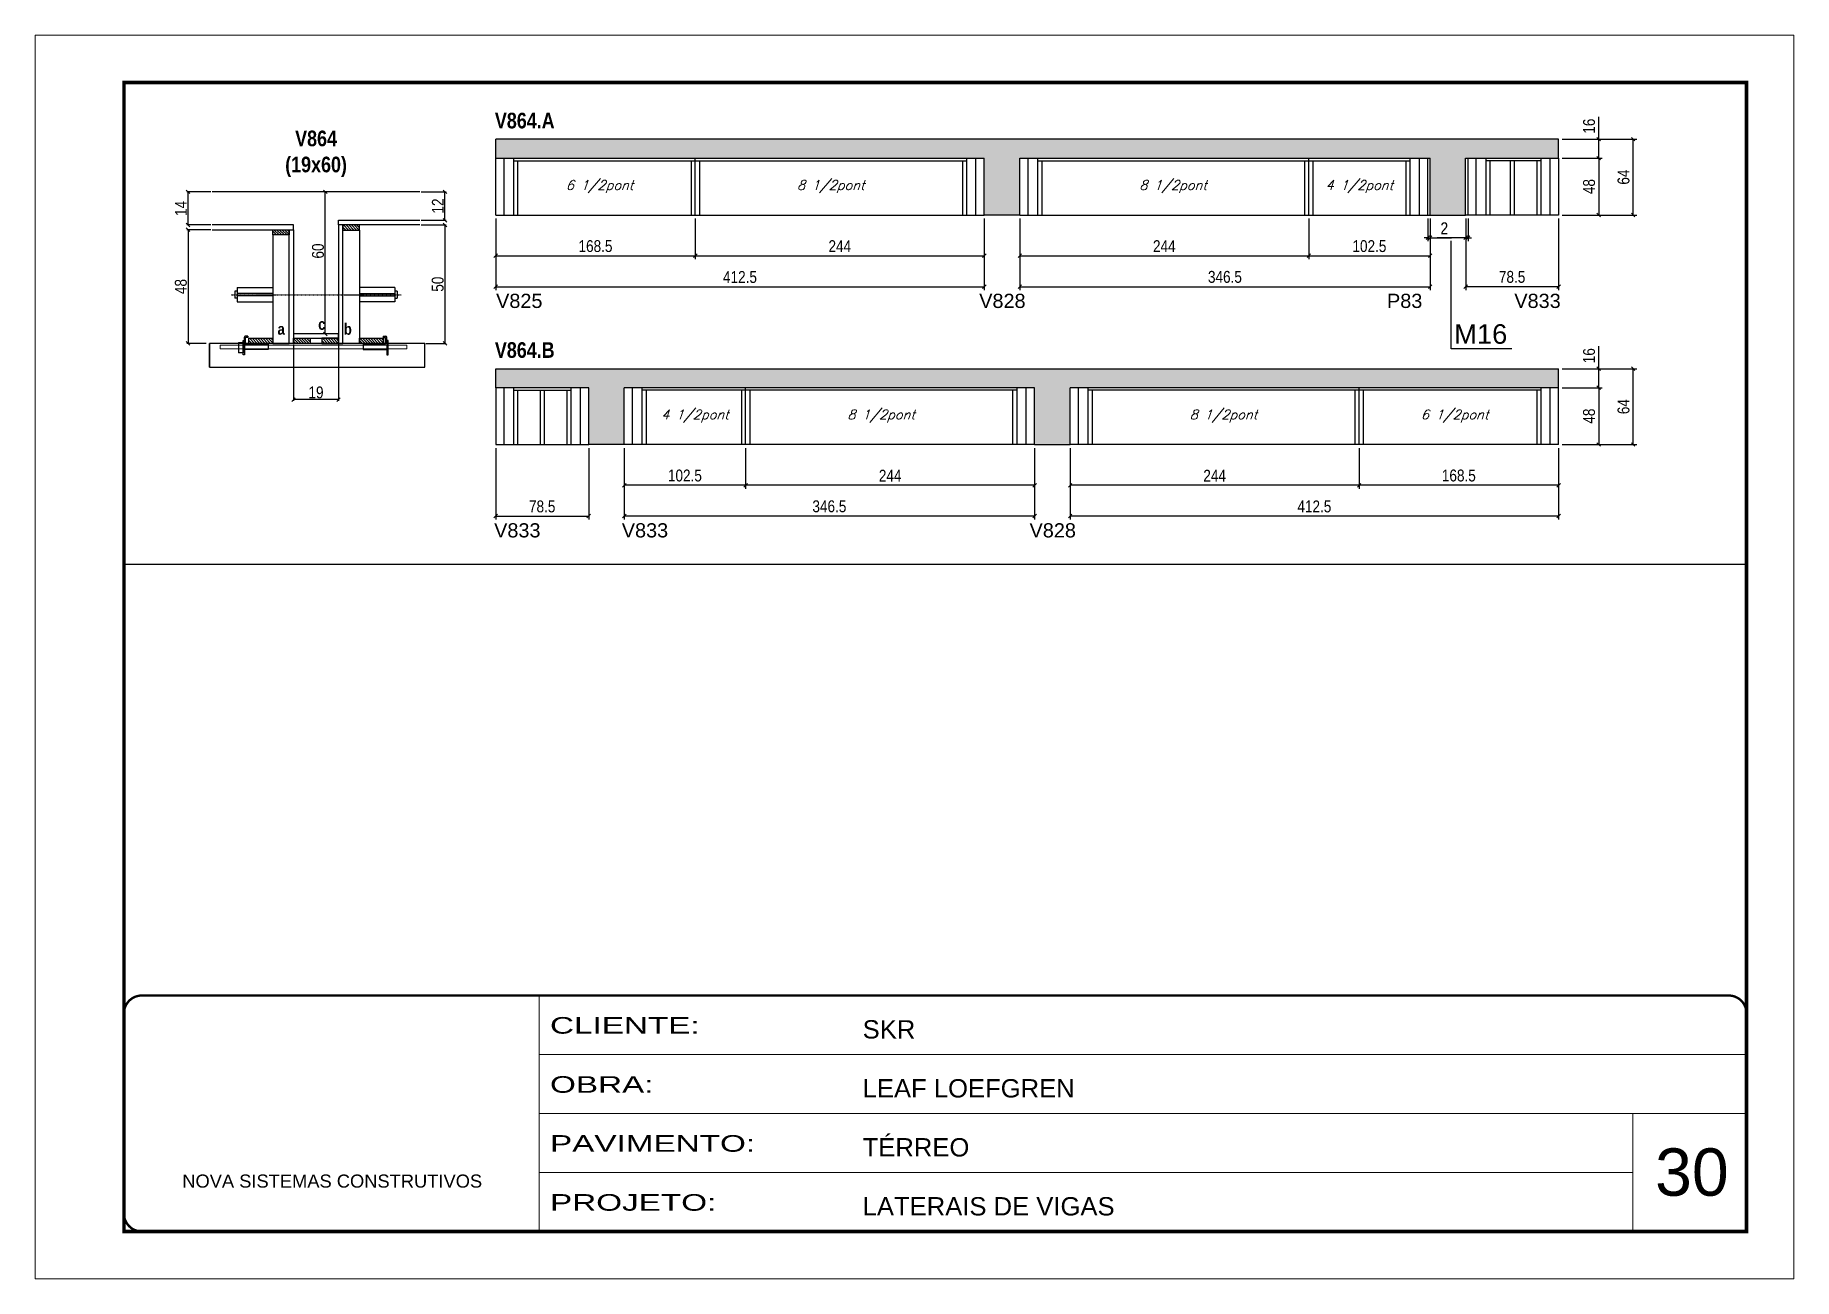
# Model space of a CAD drawing. Extents: x 3309 to 9590, y -2522 to 14608.
# Drawn here: x 4908 to 6393, y 5518 to 6568 of the extents above; entities that cross this region are included whole.
import ezdxf

# ---------------------------------------------------------------- set-up
doc = ezdxf.new("R2010")
doc.units = 0
for name, pattern in [('CONTINUO', [0]), ('DASHED', [0.75, 0.5, -0.25]), ('HIDDEN', [0.375, 0.25, -0.125])]:
    doc.linetypes.add(name, pattern=pattern)
for name, color, linetype in [('5', 5, 'Continuous'), ('barrote', 251, 'Continuous'), ('COTA', 241, 'Continuous'), ('detalhes', 4, 'Continuous'), ('NOMENCLATURA', 7, 'Continuous'), ('Painéis', 200, 'Continuous'), ('presilha', 1, 'Continuous'), ('SARR_2.2x10', 60, 'Continuous'), ('SARR_2.2x7', 40, 'Continuous'), ('SARR_3.5x7', 81, 'Continuous'), ('TENSOR', 3, 'Continuous'), ('texto', 7, 'Continuous')]:
    doc.layers.add(name, color=color, linetype=linetype)
for name, color, linetype, lineweight in [('CARIMBO', 255, 'Continuous', 9), ('CONCRETO', 251, 'Continuous', 25), ('Folhas', 255, 'Continuous', 9), ('SARRAFO DE PRESSAO', 251, 'DASHED', 9), ('SCO-___-LAJ', 2, 'Continuous', 0)]:
    doc.layers.add(name, color=color, linetype=linetype, lineweight=lineweight)
doc.styles.add('ARIAL', font='arial.ttf')
doc.styles.add('COTA TECNICA', font='techl___.ttf', dxfattribs={"height": 10})
doc.styles.add('COTA TECNICA 2X', font='techl___.ttf', dxfattribs={"height": 10})
doc.styles.add('Romans', font='romans.shx')
doc.styles.get("Standard").update_dxf_attribs({"font": 'arial.ttf'})
doc.styles.add('TECNICA', font='techb___.ttf', dxfattribs={"height": 10})
doc.styles.add('Tecnologia', font='')
doc.styles.get('Tecnologia').set_extended_font_data('Forgotten Futurist')
doc.dimstyles.new('PAINEL', dxfattribs={"dimtxt": 10, "dimasz": 3, "dimexe": 3, "dimexo": 3, "dimgap": 3, "dimtad": 1, "dimdec": 1, "dimzin": 12, "dimdsep": 46, "dimtxsty": 'COTA TECNICA', "dimblk1": 'OBLIQUE', "dimblk2": 'OBLIQUE', "dimsah": 1, "dimcen": 0.9, "dimclrd": 4, "dimclre": 4, "dimclrt": 240, "dimadec": 1, "dimazin": 3, "dimtfac": 1, "dimtdec": 1, "dimtmove": 0, "dimatfit": 3, "dimfxl": 1, "dimtolj": 1, "dimtzin": 12, "dimarcsym": 0})
doc.dimstyles.new('SECAO', dxfattribs={"dimscale": 0.333333, "dimtxt": 5, "dimasz": 9, "dimexe": 3, "dimexo": 3, "dimgap": 3, "dimtad": 1, "dimdec": 1, "dimlfac": 0.5, "dimzin": 12, "dimdsep": 46, "dimtxsty": 'COTA TECNICA 2X', "dimblk1": 'OBLIQUE', "dimblk2": 'OBLIQUE', "dimsah": 1, "dimcen": 0.9, "dimclrd": 4, "dimclre": 4, "dimclrt": 240, "dimadec": 1, "dimazin": 3, "dimtfac": 1, "dimtdec": 1, "dimtmove": 0, "dimatfit": 3, "dimfxl": 1, "dimtolj": 1, "dimtzin": 12, "dimarcsym": 0})
pattern_1 = [(135, (38361.551, -117204.601), (-1.122532015, -1.122532015), [])]

msp = doc.modelspace()

# ---------------------------------------------------------------- texts
at = {"layer": '5', "linetype": 'Continuous'}
for s, rotation, p in [('V825', 359.99996, (5297.08, 6337.51)), ('V828', 359.99996, (5705.02, 6337.51)), ('P83', 359.99996, (6049.36, 6337.51)), ('V833', 359.99996, (6156.88, 6337.51)), ('V833', 0.00004, (5295.42, 6143.78)), ('V833', 0.00004, (5403.21, 6143.78)), ('V828', 0.00004, (5747.52, 6143.78))]:
    msp.add_text(s, height=12, rotation=rotation, dxfattribs=at).set_placement(p)
at = {"layer": 'CARIMBO', "style": 'ARIAL'}
msp.add_text('30', height=40, dxfattribs=at).set_placement((6275.73, 5587.98))
at = {"layer": 'detalhes', "style": 'TECNICA'}
for s, p in [('c', (5146.83, 6319.04)), ('a', (5112.54, 6314.93)), ('b', (5168.51, 6314.92))]:
    msp.add_text(s, height=9.6, dxfattribs=at).set_placement(p)
at = {"layer": 'NOMENCLATURA', "style": 'TECNICA'}
for s, p in [('V864.A', (5296.05, 6489.14)), ('V864.B', (5296.05, 6295.41))]:
    msp.add_text(s, height=13.2, dxfattribs=at).set_placement(p)
at = {"layer": 'NOMENCLATURA', "linetype": 'Continuous'}
msp.add_text('M16', height=16.5, dxfattribs=at).set_placement((6106.08, 6307.28))
at = {"layer": 'NOMENCLATURA', "insert": (5145.05, 6487.26), "char_height": 13.2, "attachment_point": 2, "style": 'TECNICA'}
msp.add_mtext_dynamic_manual_height_columns('V864\\P(19x60)', width=300.2766, gutter_width=1, heights=[0], dxfattribs=at)
at = {"layer": 'texto', "color": 2, "char_height": 8, "attachment_point": 5, "style": 'Romans'}
for s, insert in [('{\\Q19;\\C256;6 1/2pont}', (5384.51, 6439.96)), ('{\\Q19;\\C256;8 1/2pont}', (5579.76, 6439.96)), ('{\\Q19;\\C256;8 1/2pont}', (5868.76, 6439.96)), ('{\\Q19;\\C256;4 1/2pont}', (6026.01, 6439.96)), ('{\\Q19;\\C256;4 1/2pont}', (5465.01, 6246.22)), ('{\\Q19;\\C256;8 1/2pont}', (5622.26, 6246.22)), ('{\\Q19;\\C256;8 1/2pont}', (5911.26, 6246.22)), ('{\\Q19;\\C256;6 1/2pont}', (6106.51, 6246.22))]:
    msp.add_mtext(s, dxfattribs=dict(at, insert=insert))

# ---------------------------------------------------------------- blocks, each defined once
blk = doc.blocks.new('9999999999')
at = {"color": 30, "linetype": 'CONTINUO'}
for p, q in [((98564.6, 34230.2), (98564.6, 34429.4)), ((98564.6, 34379.6), (99584, 34379.6)), ((98564.6, 34329.8), (99488, 34329.8)), ((99584, 34329.8), (99488, 34329.8)), ((99488, 34329.8), (99488, 34230.2)), ((98564.6, 34280), (99488, 34280))]:
    blk.add_line(p, q, dxfattribs=at)
at = {"color": 30, "linetype": 'CONTINUO', "const_width": 2}
blk.add_lwpolyline([(99584, 34230.2), (99584, 34414.4, 0.414214), (99569, 34429.4), (98229, 34429.4, 0.414214), (98214, 34414.4), (98214, 34245.2, 0.414214), (98229, 34230.2), (99584, 34230.2)], format="xyb", dxfattribs=at)
at = {"layer": 'Folhas'}
blk.add_lwpolyline([(98139, 34190.2), (99624, 34190.2), (99624, 35240.2), (98139, 35240.2)], close=True, dxfattribs=at)
at = {"layer": 'Folhas', "color": 30, "const_width": 3}
blk.add_lwpolyline([(98214, 34230.2), (99584, 34230.2), (99584, 35200.2), (98214, 35200.2)], close=True, dxfattribs=at)
at = {"color": 7, "linetype": 'Continuous', "ltscale": 5, "style": 'ARIAL'}
for s, height, p in [('SKR', 15.48, (98837.7, 34393.1)), ('LEAF LOEFGREN', 15.483, (98837.7, 34343.3)), ('TÉRREO', 15.48, (98837.7, 34293.5)), ('NOVA SISTEMAS CONSTRUTIVOS', 11.059, (98263.2, 34267.2)), ('LATERAIS DE VIGAS', 15.483, (98837.7, 34243.7))]:
    blk.add_text(s, height=height, dxfattribs=at).set_placement(p)
at = {"layer": 'Folhas', "color": 7, "style": 'Tecnologia', "width": 1.5}
for s, p in [('CLIENTE:', (98573.7, 34397.2)), ('OBRA:', (98573.7, 34347.3)), ('PAVIMENTO:', (98573.7, 34297.5)), ('PROJETO:', (98573.7, 34247.7))]:
    blk.add_text(s, height=14, dxfattribs=at).set_placement(p)
blk = doc.blocks.new('_Oblique')
at = {"color": 0, "linetype": 'ByBlock', "lineweight": -2}
blk.add_line((-0.5, -0.5), (0.5, 0.5), dxfattribs=at)
blk = doc.blocks.new('*D2460')
at = {"layer": 'COTA', "color": 4, "lineweight": -2, "transparency": 16777216}
for p, q in [((5126, 6306.6), (5126, 6259.1)), ((5164, 6306.6), (5164, 6259.1)), ((5164, 6260.1), (5126, 6260.1))]:
    blk.add_line(p, q, dxfattribs=at)
at = {"layer": 'Defpoints', "color": 0, "transparency": 16777216}
for p in [(5126, 6307.6), (5164, 6307.6), (5126, 6260.1)]:
    blk.add_point(p, dxfattribs=at)
at = {"layer": 'COTA', "color": 4, "lineweight": -2, "transparency": 16777216, "xscale": 3, "yscale": 3, "zscale": 3, "rotation": 180}
blk.add_blockref('_Oblique', (5126, 6260.1), dxfattribs=at)
at = {"layer": 'COTA', "color": 4, "lineweight": -2, "transparency": 16777216, "xscale": 3, "yscale": 3, "zscale": 3}
blk.add_blockref('_Oblique', (5164, 6260.1), dxfattribs=at)
at = {"layer": 'COTA', "color": 240, "transparency": 16777216, "insert": (5145, 6266.2), "char_height": 10, "attachment_point": 5, "style": 'COTA TECNICA 2X'}
blk.add_mtext('\\A1;19', dxfattribs=at)
blk = doc.blocks.new('PRESILHA METÁLICA 1')
at = {"layer": 'presilha'}
for p, q in [((0, 13), (6, 13)), ((0, 13), (0, 0)), ((6, 0), (0, 0)), ((6, 15.5), (7.5, 15.5)), ((6, -2.5), (6, 15.5)), ((6, 13), (6, 0)), ((7.5, 10.6), (7.5, 19.9)), ((7.5, 15.5), (7.5, -2.5)), ((37.5, 4.1), (7.5, 4.1)), ((12, 21), (8.6, 21)), ((9, 11.6), (9, 18.9)), ((12, 19.5), (9.6, 19.5)), ((37.5, 11), (9.6, 11)), ((12, 21), (12, 19.5)), ((37.5, 11), (37.5, 4.1)), ((7.5, -2.5), (6, -2.5))]:
    blk.add_line(p, q, dxfattribs=at)
for centre, radius, start, end in [((8.6, 19.9), 1.14, 90, 180), ((9.6, 18.9), 0.57, 90, 180), ((9.6, 11.6), 0.57, 180, 270)]:
    blk.add_arc(centre, radius, start, end, dxfattribs=at)
blk = doc.blocks.new('PRESILHA METÁLICA 2')
at = {"layer": 'presilha'}
for p, q in [((-5.2, 23.5), (-5.2, 22)), ((-5.2, 23.5), (-1.9, 23.5)), ((-0.8, 14.6), (-0.8, 22.4)), ((-30.8, 13.5), (-30.8, 6.6)), ((-30.8, 13.5), (-2.8, 13.5)), ((-30.8, 6.6), (-0.8, 6.6)), ((-5.2, 22), (-2.8, 22)), ((-2.2, 14.1), (-2.2, 21.4)), ((0.8, 18), (-0.8, 18)), ((-0.8, 18), (-0.8, 0)), ((-0.8, 0), (0.8, 0)), ((0.8, 0), (0.8, 18))]:
    blk.add_line(p, q, dxfattribs=at)
for centre, radius, start, end in [((-1.9, 22.4), 1.14, 0, 90), ((-2.8, 21.4), 0.57, 0, 90), ((-2.8, 14.1), 0.57, 270, 0)]:
    blk.add_arc(centre, radius, start, end, dxfattribs=at)
blk = doc.blocks.new('*D2461')
at = {"layer": 'COTA', "color": 4, "lineweight": -2, "transparency": 16777216}
for p, q in [((5056.3, 6403.6), (5036, 6403.6)), ((5037, 6403.6), (5037, 6307.6)), ((5052.2, 6307.6), (5036, 6307.6))]:
    blk.add_line(p, q, dxfattribs=at)
at = {"layer": 'Defpoints', "color": 0, "transparency": 16777216}
for p in [(5057.3, 6403.6), (5037, 6307.6), (5053.2, 6307.6)]:
    blk.add_point(p, dxfattribs=at)
at = {"layer": 'COTA', "color": 4, "lineweight": -2, "transparency": 16777216, "xscale": 3, "yscale": 3, "zscale": 3}
for p, rotation in [((5037, 6403.6), 90), ((5037, 6307.6), 270)]:
    blk.add_blockref('_Oblique', p, dxfattribs=dict(at, rotation=rotation))
at = {"layer": 'COTA', "color": 240, "transparency": 16777216, "insert": (5030.9, 6355.6), "char_height": 10, "attachment_point": 5, "rotation": 90, "style": 'COTA TECNICA 2X'}
blk.add_mtext('\\A1;48', dxfattribs=at)
blk = doc.blocks.new('*D2462')
at = {"layer": 'COTA', "color": 4, "lineweight": -2, "transparency": 16777216}
for p, q in [((5233.7, 6407.6), (5254.9, 6407.6)), ((5253.9, 6407.6), (5253.9, 6307.6)), ((5237.8, 6307.6), (5254.9, 6307.6))]:
    blk.add_line(p, q, dxfattribs=at)
at = {"layer": 'Defpoints', "color": 0, "transparency": 16777216}
for p in [(5232.7, 6407.6), (5236.8, 6307.6), (5253.9, 6307.6)]:
    blk.add_point(p, dxfattribs=at)
at = {"layer": 'COTA', "color": 4, "lineweight": -2, "transparency": 16777216, "xscale": 3, "yscale": 3, "zscale": 3}
for p, rotation in [((5253.9, 6407.6), 90), ((5253.9, 6307.6), 270)]:
    blk.add_blockref('_Oblique', p, dxfattribs=dict(at, rotation=rotation))
at = {"layer": 'COTA', "color": 240, "transparency": 16777216, "insert": (5247.8, 6357.6), "char_height": 10, "attachment_point": 5, "rotation": 90, "style": 'COTA TECNICA 2X'}
blk.add_mtext('\\A1;50', dxfattribs=at)
blk = doc.blocks.new('*D2463')
at = {"layer": 'COTA', "color": 4, "lineweight": -2, "transparency": 16777216}
for p, q in [((5163, 6435.6), (5151.8, 6435.6)), ((5152.8, 6315.6), (5152.8, 6435.6)), ((5163, 6315.6), (5151.8, 6315.6))]:
    blk.add_line(p, q, dxfattribs=at)
at = {"layer": 'Defpoints', "color": 0, "transparency": 16777216}
for p in [(5152.8, 6435.6), (5164, 6435.6), (5164, 6315.6)]:
    blk.add_point(p, dxfattribs=at)
at = {"layer": 'COTA', "color": 4, "lineweight": -2, "transparency": 16777216, "xscale": 3, "yscale": 3, "zscale": 3}
for p, rotation in [((5152.8, 6435.6), 90), ((5152.8, 6315.6), 270)]:
    blk.add_blockref('_Oblique', p, dxfattribs=dict(at, rotation=rotation))
at = {"layer": 'COTA', "color": 240, "transparency": 16777216, "insert": (5146.7, 6385.6), "char_height": 10, "attachment_point": 5, "rotation": 90, "style": 'COTA TECNICA 2X'}
blk.add_mtext('\\A1;60', dxfattribs=at)
blk = doc.blocks.new('*D2459')
at = {"layer": 'COTA', "color": 4, "lineweight": -2, "transparency": 16777216}
for p, q in [((5233.7, 6435.6), (5254.9, 6435.6)), ((5253.9, 6411.6), (5253.9, 6435.6)), ((5233.7, 6411.6), (5254.9, 6411.6))]:
    blk.add_line(p, q, dxfattribs=at)
at = {"layer": 'Defpoints', "color": 0, "transparency": 16777216}
for p in [(5232.7, 6435.6), (5253.9, 6435.6), (5232.7, 6411.6)]:
    blk.add_point(p, dxfattribs=at)
at = {"layer": 'COTA', "color": 4, "lineweight": -2, "transparency": 16777216, "xscale": 3, "yscale": 3, "zscale": 3}
for p, rotation in [((5253.9, 6435.6), 90), ((5253.9, 6411.6), 270)]:
    blk.add_blockref('_Oblique', p, dxfattribs=dict(at, rotation=rotation))
at = {"layer": 'COTA', "color": 240, "transparency": 16777216, "insert": (5247.9, 6423.6), "char_height": 10, "attachment_point": 5, "rotation": 90, "style": 'COTA TECNICA 2X'}
blk.add_mtext('\\A1;12', dxfattribs=at)
blk = doc.blocks.new('*D2464')
at = {"layer": 'COTA', "color": 4, "lineweight": -2, "transparency": 16777216}
for p, q in [((5056.3, 6435.6), (5036, 6435.6)), ((5037, 6407.6), (5037, 6435.6)), ((5056.3, 6407.6), (5036, 6407.6))]:
    blk.add_line(p, q, dxfattribs=at)
at = {"layer": 'Defpoints', "color": 0, "transparency": 16777216}
for p in [(5037, 6435.6), (5057.3, 6435.6), (5057.3, 6407.6)]:
    blk.add_point(p, dxfattribs=at)
at = {"layer": 'COTA', "color": 4, "lineweight": -2, "transparency": 16777216, "xscale": 3, "yscale": 3, "zscale": 3}
for p, rotation in [((5037, 6435.6), 90), ((5037, 6407.6), 270)]:
    blk.add_blockref('_Oblique', p, dxfattribs=dict(at, rotation=rotation))
at = {"layer": 'COTA', "color": 240, "transparency": 16777216, "insert": (5030.9, 6421.6), "char_height": 10, "attachment_point": 5, "rotation": 90, "style": 'COTA TECNICA 2X'}
blk.add_mtext('\\A1;14', dxfattribs=at)
blk = doc.blocks.new('*D2465')
at = {"layer": 'COTA', "color": 4, "linetype": 'ByBlock', "lineweight": -2, "transparency": 16777216}
for p, q in [((5739.3, 6413), (5739.3, 6378.6)), ((5983.3, 6413), (5983.3, 6378.6)), ((5739.3, 6381.6), (5983.3, 6381.6))]:
    blk.add_line(p, q, dxfattribs=at)
at = {"layer": 'Defpoints', "color": 0, "linetype": 'ByBlock', "transparency": 16777216}
for p in [(5739.3, 6416), (5983.3, 6416), (5983.3, 6381.6)]:
    blk.add_point(p, dxfattribs=at)
at = {"layer": 'COTA', "color": 4, "linetype": 'ByBlock', "lineweight": -2, "transparency": 16777216, "xscale": 3, "yscale": 3, "zscale": 3, "rotation": 180}
blk.add_blockref('_Oblique', (5739.3, 6381.6), dxfattribs=at)
at = {"layer": 'COTA', "color": 4, "linetype": 'ByBlock', "lineweight": -2, "transparency": 16777216, "xscale": 3, "yscale": 3, "zscale": 3}
blk.add_blockref('_Oblique', (5983.3, 6381.6), dxfattribs=at)
at = {"layer": 'COTA', "color": 240, "linetype": 'ByBlock', "transparency": 16777216, "insert": (5861.3, 6389.7), "char_height": 10, "attachment_point": 5, "style": 'COTA TECNICA'}
blk.add_mtext('\\A1;244', dxfattribs=at)
blk = doc.blocks.new('*D2466')
at = {"layer": 'COTA', "color": 4, "linetype": 'ByBlock', "lineweight": -2, "transparency": 16777216}
for p, q in [((5983.3, 6413), (5983.3, 6378.6)), ((6085.8, 6413), (6085.8, 6378.6)), ((5983.3, 6381.6), (6085.8, 6381.6))]:
    blk.add_line(p, q, dxfattribs=at)
at = {"layer": 'Defpoints', "color": 0, "linetype": 'ByBlock', "transparency": 16777216}
for p in [(5983.3, 6416), (6085.8, 6416), (6085.8, 6381.6)]:
    blk.add_point(p, dxfattribs=at)
at = {"layer": 'COTA', "color": 4, "linetype": 'ByBlock', "lineweight": -2, "transparency": 16777216, "xscale": 3, "yscale": 3, "zscale": 3, "rotation": 180}
blk.add_blockref('_Oblique', (5983.3, 6381.6), dxfattribs=at)
at = {"layer": 'COTA', "color": 4, "linetype": 'ByBlock', "lineweight": -2, "transparency": 16777216, "xscale": 3, "yscale": 3, "zscale": 3}
blk.add_blockref('_Oblique', (6085.8, 6381.6), dxfattribs=at)
at = {"layer": 'COTA', "color": 240, "linetype": 'ByBlock', "transparency": 16777216, "insert": (6034.5, 6389.7), "char_height": 10, "attachment_point": 5, "style": 'COTA TECNICA'}
blk.add_mtext('\\A1;102.5', dxfattribs=at)
blk = doc.blocks.new('*D2469')
at = {"layer": 'COTA', "color": 4, "linetype": 'ByBlock', "lineweight": -2, "transparency": 16777216}
for p, q in [((5739.3, 6413), (5739.3, 6352.5)), ((6085.8, 6413), (6085.8, 6352.5)), ((5739.3, 6355.5), (6085.8, 6355.5))]:
    blk.add_line(p, q, dxfattribs=at)
at = {"layer": 'Defpoints', "color": 0, "linetype": 'ByBlock', "transparency": 16777216}
for p in [(5739.3, 6416), (6085.8, 6416), (6085.8, 6355.5)]:
    blk.add_point(p, dxfattribs=at)
at = {"layer": 'COTA', "color": 4, "linetype": 'ByBlock', "lineweight": -2, "transparency": 16777216, "xscale": 3, "yscale": 3, "zscale": 3, "rotation": 180}
blk.add_blockref('_Oblique', (5739.3, 6355.5), dxfattribs=at)
at = {"layer": 'COTA', "color": 4, "linetype": 'ByBlock', "lineweight": -2, "transparency": 16777216, "xscale": 3, "yscale": 3, "zscale": 3}
blk.add_blockref('_Oblique', (6085.8, 6355.5), dxfattribs=at)
at = {"layer": 'COTA', "color": 240, "linetype": 'ByBlock', "transparency": 16777216, "insert": (5912.5, 6363.7), "char_height": 10, "attachment_point": 5, "style": 'COTA TECNICA'}
blk.add_mtext('\\A1;346.5', dxfattribs=at)
blk = doc.blocks.new('*D2467')
at = {"layer": 'COTA', "color": 4, "linetype": 'ByBlock', "lineweight": -2, "transparency": 16777216}
for p, q in [((5296.8, 6413), (5296.8, 6378.6)), ((5465.3, 6413), (5465.3, 6378.6)), ((5296.8, 6381.6), (5465.3, 6381.6))]:
    blk.add_line(p, q, dxfattribs=at)
at = {"layer": 'Defpoints', "color": 0, "linetype": 'ByBlock', "transparency": 16777216}
for p in [(5296.8, 6416), (5465.3, 6416), (5465.3, 6381.6)]:
    blk.add_point(p, dxfattribs=at)
at = {"layer": 'COTA', "color": 4, "linetype": 'ByBlock', "lineweight": -2, "transparency": 16777216, "xscale": 3, "yscale": 3, "zscale": 3, "rotation": 180}
blk.add_blockref('_Oblique', (5296.8, 6381.6), dxfattribs=at)
at = {"layer": 'COTA', "color": 4, "linetype": 'ByBlock', "lineweight": -2, "transparency": 16777216, "xscale": 3, "yscale": 3, "zscale": 3}
blk.add_blockref('_Oblique', (5465.3, 6381.6), dxfattribs=at)
at = {"layer": 'COTA', "color": 240, "linetype": 'ByBlock', "transparency": 16777216, "insert": (5381, 6389.7), "char_height": 10, "attachment_point": 5, "style": 'COTA TECNICA'}
blk.add_mtext('\\A1;168.5', dxfattribs=at)
blk = doc.blocks.new('*D2468')
at = {"layer": 'COTA', "color": 4, "linetype": 'ByBlock', "lineweight": -2, "transparency": 16777216}
for p, q in [((5465.3, 6413), (5465.3, 6378.6)), ((5709.3, 6413), (5709.3, 6378.6)), ((5465.3, 6381.6), (5709.3, 6381.6))]:
    blk.add_line(p, q, dxfattribs=at)
at = {"layer": 'Defpoints', "color": 0, "linetype": 'ByBlock', "transparency": 16777216}
for p in [(5465.3, 6416), (5709.3, 6416), (5709.3, 6381.6)]:
    blk.add_point(p, dxfattribs=at)
at = {"layer": 'COTA', "color": 4, "linetype": 'ByBlock', "lineweight": -2, "transparency": 16777216, "xscale": 3, "yscale": 3, "zscale": 3, "rotation": 180}
blk.add_blockref('_Oblique', (5465.3, 6381.6), dxfattribs=at)
at = {"layer": 'COTA', "color": 4, "linetype": 'ByBlock', "lineweight": -2, "transparency": 16777216, "xscale": 3, "yscale": 3, "zscale": 3}
blk.add_blockref('_Oblique', (5709.3, 6381.6), dxfattribs=at)
at = {"layer": 'COTA', "color": 240, "linetype": 'ByBlock', "transparency": 16777216, "insert": (5587.3, 6389.7), "char_height": 10, "attachment_point": 5, "style": 'COTA TECNICA'}
blk.add_mtext('\\A1;244', dxfattribs=at)
blk = doc.blocks.new('*D2470')
at = {"layer": 'COTA', "color": 4, "linetype": 'ByBlock', "lineweight": -2, "transparency": 16777216}
for p, q in [((5296.8, 6413), (5296.8, 6352.5)), ((5709.3, 6413), (5709.3, 6352.5)), ((5296.8, 6355.5), (5709.3, 6355.5))]:
    blk.add_line(p, q, dxfattribs=at)
at = {"layer": 'Defpoints', "color": 0, "linetype": 'ByBlock', "transparency": 16777216}
for p in [(5296.8, 6416), (5709.3, 6416), (5709.3, 6355.5)]:
    blk.add_point(p, dxfattribs=at)
at = {"layer": 'COTA', "color": 4, "linetype": 'ByBlock', "lineweight": -2, "transparency": 16777216, "xscale": 3, "yscale": 3, "zscale": 3, "rotation": 180}
blk.add_blockref('_Oblique', (5296.8, 6355.5), dxfattribs=at)
at = {"layer": 'COTA', "color": 4, "linetype": 'ByBlock', "lineweight": -2, "transparency": 16777216, "xscale": 3, "yscale": 3, "zscale": 3}
blk.add_blockref('_Oblique', (5709.3, 6355.5), dxfattribs=at)
at = {"layer": 'COTA', "color": 240, "linetype": 'ByBlock', "transparency": 16777216, "insert": (5503, 6363.6), "char_height": 10, "attachment_point": 5, "style": 'COTA TECNICA'}
blk.add_mtext('\\A1;412.5', dxfattribs=at)
blk = doc.blocks.new('*D2471')
at = {"layer": 'COTA', "color": 4, "lineweight": -2, "transparency": 16777216}
for p, q in [((6115.8, 6413), (6115.8, 6352.5)), ((6194.3, 6413), (6194.3, 6352.5)), ((6194.3, 6355.5), (6115.8, 6355.5))]:
    blk.add_line(p, q, dxfattribs=at)
at = {"layer": 'Defpoints', "color": 0, "transparency": 16777216}
for p in [(6115.8, 6416), (6194.3, 6416), (6115.8, 6355.5)]:
    blk.add_point(p, dxfattribs=at)
at = {"layer": 'COTA', "color": 4, "lineweight": -2, "transparency": 16777216, "xscale": 3, "yscale": 3, "zscale": 3, "rotation": 180}
blk.add_blockref('_Oblique', (6115.8, 6355.5), dxfattribs=at)
at = {"layer": 'COTA', "color": 4, "lineweight": -2, "transparency": 16777216, "xscale": 3, "yscale": 3, "zscale": 3}
blk.add_blockref('_Oblique', (6194.3, 6355.5), dxfattribs=at)
at = {"layer": 'COTA', "color": 240, "transparency": 16777216, "insert": (6155, 6363.7), "char_height": 10, "attachment_point": 5, "style": 'COTA TECNICA'}
blk.add_mtext('\\A1;78.5', dxfattribs=at)
blk = doc.blocks.new('*D2472')
at = {"layer": 'COTA', "color": 4, "lineweight": -2, "transparency": 16777216}
for p, q in [((6197.3, 6464), (6231.1, 6464)), ((6228.1, 6464), (6228.1, 6416)), ((6197.3, 6416), (6231.1, 6416))]:
    blk.add_line(p, q, dxfattribs=at)
at = {"layer": 'Defpoints', "color": 0, "transparency": 16777216}
for p in [(6194.3, 6464), (6194.3, 6416), (6228.1, 6416)]:
    blk.add_point(p, dxfattribs=at)
at = {"layer": 'COTA', "color": 4, "lineweight": -2, "transparency": 16777216, "xscale": 3, "yscale": 3, "zscale": 3}
for p, rotation in [((6228.1, 6464), 90), ((6228.1, 6416), 270)]:
    blk.add_blockref('_Oblique', p, dxfattribs=dict(at, rotation=rotation))
at = {"layer": 'COTA', "color": 240, "transparency": 16777216, "insert": (6220, 6440), "char_height": 10, "attachment_point": 5, "rotation": 90, "style": 'COTA TECNICA'}
blk.add_mtext('\\A1;48', dxfattribs=at)
blk = doc.blocks.new('*D2473')
at = {"layer": 'COTA', "color": 4, "lineweight": -2, "transparency": 16777216}
for p, q in [((6228.1, 6480), (6228.1, 6499)), ((6197.3, 6480), (6231.1, 6480)), ((6228.1, 6464), (6228.1, 6480)), ((6197.3, 6464), (6231.1, 6464))]:
    blk.add_line(p, q, dxfattribs=at)
at = {"layer": 'Defpoints', "color": 0, "transparency": 16777216}
for p in [(6194.3, 6480), (6228.1, 6480), (6194.3, 6464)]:
    blk.add_point(p, dxfattribs=at)
at = {"layer": 'COTA', "color": 4, "lineweight": -2, "transparency": 16777216, "xscale": 3, "yscale": 3, "zscale": 3}
for p, rotation in [((6228.1, 6480), 90), ((6228.1, 6464), 270)]:
    blk.add_blockref('_Oblique', p, dxfattribs=dict(at, rotation=rotation))
at = {"layer": 'COTA', "color": 240, "transparency": 16777216, "insert": (6220, 6491), "char_height": 10, "attachment_point": 5, "rotation": 90, "style": 'COTA TECNICA'}
blk.add_mtext('\\A1;16', dxfattribs=at)
blk = doc.blocks.new('*D2474')
at = {"layer": 'COTA', "color": 4, "lineweight": -2, "transparency": 16777216}
for p, q in [((6197.3, 6480), (6260.2, 6480)), ((6257.2, 6416), (6257.2, 6480)), ((6197.3, 6416), (6260.2, 6416))]:
    blk.add_line(p, q, dxfattribs=at)
at = {"layer": 'Defpoints', "color": 0, "transparency": 16777216}
for p in [(6194.3, 6480), (6257.2, 6480), (6194.3, 6416)]:
    blk.add_point(p, dxfattribs=at)
at = {"layer": 'COTA', "color": 4, "lineweight": -2, "transparency": 16777216, "xscale": 3, "yscale": 3, "zscale": 3}
for p, rotation in [((6257.2, 6480), 90), ((6257.2, 6416), 270)]:
    blk.add_blockref('_Oblique', p, dxfattribs=dict(at, rotation=rotation))
at = {"layer": 'COTA', "color": 240, "transparency": 16777216, "insert": (6249.1, 6448), "char_height": 10, "attachment_point": 5, "rotation": 90, "style": 'COTA TECNICA'}
blk.add_mtext('\\A1;64', dxfattribs=at)
blk = doc.blocks.new('*D2475')
at = {"layer": 'COTA', "color": 4, "lineweight": -2, "transparency": 16777216}
for p, q in [((6083.8, 6413), (6083.8, 6393.8)), ((6085.8, 6413), (6085.8, 6393.8)), ((6083.8, 6396.8), (6080.8, 6396.8)), ((6083.8, 6396.8), (6085.8, 6396.8)), ((6085.8, 6396.8), (6103.9, 6396.8))]:
    blk.add_line(p, q, dxfattribs=at)
at = {"layer": 'Defpoints', "color": 0, "transparency": 16777216}
for p in [(6083.8, 6416), (6085.8, 6416), (6085.8, 6396.8)]:
    blk.add_point(p, dxfattribs=at)
at = {"layer": 'COTA', "color": 4, "lineweight": -2, "transparency": 16777216, "xscale": 3, "yscale": 3, "zscale": 3}
blk.add_blockref('_Oblique', (6083.8, 6396.8), dxfattribs=at)
at = {"layer": 'COTA', "color": 4, "lineweight": -2, "transparency": 16777216, "xscale": 3, "yscale": 3, "zscale": 3, "rotation": 180}
blk.add_blockref('_Oblique', (6085.8, 6396.8), dxfattribs=at)
at = {"layer": 'COTA', "color": 240, "transparency": 16777216, "insert": (6097.8, 6404.8), "char_height": 10, "attachment_point": 5, "style": 'COTA TECNICA'}
blk.add_mtext('\\A1;2', dxfattribs=at)
blk = doc.blocks.new('*D2476')
at = {"layer": 'COTA', "color": 4, "lineweight": -2, "transparency": 16777216}
for p, q in [((6115.8, 6413), (6115.8, 6393.8)), ((6117.8, 6413), (6117.8, 6393.8)), ((6115.8, 6396.8), (6091.6, 6396.8)), ((6117.8, 6396.8), (6115.8, 6396.8)), ((6117.8, 6396.8), (6120.8, 6396.8))]:
    blk.add_line(p, q, dxfattribs=at)
at = {"layer": 'Defpoints', "color": 0, "transparency": 16777216}
for p in [(6115.8, 6416), (6117.8, 6416), (6115.8, 6396.8)]:
    blk.add_point(p, dxfattribs=at)
at = {"layer": 'COTA', "color": 4, "lineweight": -2, "transparency": 16777216, "xscale": 3, "yscale": 3, "zscale": 3}
blk.add_blockref('_Oblique', (6115.8, 6396.8), dxfattribs=at)
at = {"layer": 'COTA', "color": 4, "lineweight": -2, "transparency": 16777216, "xscale": 3, "yscale": 3, "zscale": 3, "rotation": 180}
blk.add_blockref('_Oblique', (6117.8, 6396.8), dxfattribs=at)
at = {"layer": 'COTA', "color": 240, "transparency": 16777216, "insert": (6097.7, 6404.8), "char_height": 10, "attachment_point": 5, "style": 'COTA TECNICA'}
blk.add_mtext('\\A1;2', dxfattribs=at)
blk = doc.blocks.new('*D2479')
at = {"layer": 'COTA', "color": 4, "linetype": 'ByBlock', "lineweight": -2, "transparency": 16777216}
for p, q in [((5507.8, 6219.2), (5507.8, 6184.8)), ((5751.8, 6219.2), (5751.8, 6184.8)), ((5751.8, 6187.8), (5507.8, 6187.8))]:
    blk.add_line(p, q, dxfattribs=at)
at = {"layer": 'Defpoints', "color": 0, "linetype": 'ByBlock', "transparency": 16777216}
for p in [(5507.8, 6222.2), (5751.8, 6222.2), (5507.8, 6187.8)]:
    blk.add_point(p, dxfattribs=at)
at = {"layer": 'COTA', "color": 4, "linetype": 'ByBlock', "lineweight": -2, "transparency": 16777216, "xscale": 3, "yscale": 3, "zscale": 3, "rotation": 180}
blk.add_blockref('_Oblique', (5507.8, 6187.8), dxfattribs=at)
at = {"layer": 'COTA', "color": 4, "linetype": 'ByBlock', "lineweight": -2, "transparency": 16777216, "xscale": 3, "yscale": 3, "zscale": 3}
blk.add_blockref('_Oblique', (5751.8, 6187.8), dxfattribs=at)
at = {"layer": 'COTA', "color": 240, "linetype": 'ByBlock', "transparency": 16777216, "insert": (5629.8, 6195.9), "char_height": 10, "attachment_point": 5, "style": 'COTA TECNICA'}
blk.add_mtext('\\A1;244', dxfattribs=at)
blk = doc.blocks.new('*D2480')
at = {"layer": 'COTA', "color": 4, "linetype": 'ByBlock', "lineweight": -2, "transparency": 16777216}
for p, q in [((5405.3, 6219.2), (5405.3, 6184.8)), ((5507.8, 6219.2), (5507.8, 6184.8)), ((5507.8, 6187.8), (5405.3, 6187.8))]:
    blk.add_line(p, q, dxfattribs=at)
at = {"layer": 'Defpoints', "color": 0, "linetype": 'ByBlock', "transparency": 16777216}
for p in [(5405.3, 6222.2), (5507.8, 6222.2), (5405.3, 6187.8)]:
    blk.add_point(p, dxfattribs=at)
at = {"layer": 'COTA', "color": 4, "linetype": 'ByBlock', "lineweight": -2, "transparency": 16777216, "xscale": 3, "yscale": 3, "zscale": 3, "rotation": 180}
blk.add_blockref('_Oblique', (5405.3, 6187.8), dxfattribs=at)
at = {"layer": 'COTA', "color": 4, "linetype": 'ByBlock', "lineweight": -2, "transparency": 16777216, "xscale": 3, "yscale": 3, "zscale": 3}
blk.add_blockref('_Oblique', (5507.8, 6187.8), dxfattribs=at)
at = {"layer": 'COTA', "color": 240, "linetype": 'ByBlock', "transparency": 16777216, "insert": (5456.5, 6196), "char_height": 10, "attachment_point": 5, "style": 'COTA TECNICA'}
blk.add_mtext('\\A1;102.5', dxfattribs=at)
blk = doc.blocks.new('*D2483')
at = {"layer": 'COTA', "color": 4, "linetype": 'ByBlock', "lineweight": -2, "transparency": 16777216}
for p, q in [((5405.3, 6219.2), (5405.3, 6158.8)), ((5751.8, 6219.2), (5751.8, 6158.8)), ((5751.8, 6161.8), (5405.3, 6161.8))]:
    blk.add_line(p, q, dxfattribs=at)
at = {"layer": 'Defpoints', "color": 0, "linetype": 'ByBlock', "transparency": 16777216}
for p in [(5405.3, 6222.2), (5751.8, 6222.2), (5405.3, 6161.8)]:
    blk.add_point(p, dxfattribs=at)
at = {"layer": 'COTA', "color": 4, "linetype": 'ByBlock', "lineweight": -2, "transparency": 16777216, "xscale": 3, "yscale": 3, "zscale": 3, "rotation": 180}
blk.add_blockref('_Oblique', (5405.3, 6161.8), dxfattribs=at)
at = {"layer": 'COTA', "color": 4, "linetype": 'ByBlock', "lineweight": -2, "transparency": 16777216, "xscale": 3, "yscale": 3, "zscale": 3}
blk.add_blockref('_Oblique', (5751.8, 6161.8), dxfattribs=at)
at = {"layer": 'COTA', "color": 240, "linetype": 'ByBlock', "transparency": 16777216, "insert": (5578.5, 6170), "char_height": 10, "attachment_point": 5, "style": 'COTA TECNICA'}
blk.add_mtext('\\A1;346.5', dxfattribs=at)
blk = doc.blocks.new('*D2477')
at = {"layer": 'COTA', "color": 4, "linetype": 'ByBlock', "lineweight": -2, "transparency": 16777216}
for p, q in [((6025.8, 6219.2), (6025.8, 6184.8)), ((6194.3, 6219.2), (6194.3, 6184.8)), ((6194.3, 6187.8), (6025.8, 6187.8))]:
    blk.add_line(p, q, dxfattribs=at)
at = {"layer": 'Defpoints', "color": 0, "linetype": 'ByBlock', "transparency": 16777216}
for p in [(6025.8, 6222.2), (6194.3, 6222.2), (6025.8, 6187.8)]:
    blk.add_point(p, dxfattribs=at)
at = {"layer": 'COTA', "color": 4, "linetype": 'ByBlock', "lineweight": -2, "transparency": 16777216, "xscale": 3, "yscale": 3, "zscale": 3, "rotation": 180}
blk.add_blockref('_Oblique', (6025.8, 6187.8), dxfattribs=at)
at = {"layer": 'COTA', "color": 4, "linetype": 'ByBlock', "lineweight": -2, "transparency": 16777216, "xscale": 3, "yscale": 3, "zscale": 3}
blk.add_blockref('_Oblique', (6194.3, 6187.8), dxfattribs=at)
at = {"layer": 'COTA', "color": 240, "linetype": 'ByBlock', "transparency": 16777216, "insert": (6110, 6196), "char_height": 10, "attachment_point": 5, "style": 'COTA TECNICA'}
blk.add_mtext('\\A1;168.5', dxfattribs=at)
blk = doc.blocks.new('*D2478')
at = {"layer": 'COTA', "color": 4, "linetype": 'ByBlock', "lineweight": -2, "transparency": 16777216}
for p, q in [((5781.8, 6219.2), (5781.8, 6184.8)), ((6025.8, 6219.2), (6025.8, 6184.8)), ((6025.8, 6187.8), (5781.8, 6187.8))]:
    blk.add_line(p, q, dxfattribs=at)
at = {"layer": 'Defpoints', "color": 0, "linetype": 'ByBlock', "transparency": 16777216}
for p in [(5781.8, 6222.2), (6025.8, 6222.2), (5781.8, 6187.8)]:
    blk.add_point(p, dxfattribs=at)
at = {"layer": 'COTA', "color": 4, "linetype": 'ByBlock', "lineweight": -2, "transparency": 16777216, "xscale": 3, "yscale": 3, "zscale": 3, "rotation": 180}
blk.add_blockref('_Oblique', (5781.8, 6187.8), dxfattribs=at)
at = {"layer": 'COTA', "color": 4, "linetype": 'ByBlock', "lineweight": -2, "transparency": 16777216, "xscale": 3, "yscale": 3, "zscale": 3}
blk.add_blockref('_Oblique', (6025.8, 6187.8), dxfattribs=at)
at = {"layer": 'COTA', "color": 240, "linetype": 'ByBlock', "transparency": 16777216, "insert": (5903.8, 6195.9), "char_height": 10, "attachment_point": 5, "style": 'COTA TECNICA'}
blk.add_mtext('\\A1;244', dxfattribs=at)
blk = doc.blocks.new('*D2482')
at = {"layer": 'COTA', "color": 4, "linetype": 'ByBlock', "lineweight": -2, "transparency": 16777216}
for p, q in [((5781.8, 6219.2), (5781.8, 6158.8)), ((6194.3, 6219.2), (6194.3, 6158.8)), ((6194.3, 6161.8), (5781.8, 6161.8))]:
    blk.add_line(p, q, dxfattribs=at)
at = {"layer": 'Defpoints', "color": 0, "linetype": 'ByBlock', "transparency": 16777216}
for p in [(5781.8, 6222.2), (6194.3, 6222.2), (5781.8, 6161.8)]:
    blk.add_point(p, dxfattribs=at)
at = {"layer": 'COTA', "color": 4, "linetype": 'ByBlock', "lineweight": -2, "transparency": 16777216, "xscale": 3, "yscale": 3, "zscale": 3, "rotation": 180}
blk.add_blockref('_Oblique', (5781.8, 6161.8), dxfattribs=at)
at = {"layer": 'COTA', "color": 4, "linetype": 'ByBlock', "lineweight": -2, "transparency": 16777216, "xscale": 3, "yscale": 3, "zscale": 3}
blk.add_blockref('_Oblique', (6194.3, 6161.8), dxfattribs=at)
at = {"layer": 'COTA', "color": 240, "linetype": 'ByBlock', "transparency": 16777216, "insert": (5988, 6169.9), "char_height": 10, "attachment_point": 5, "style": 'COTA TECNICA'}
blk.add_mtext('\\A1;412.5', dxfattribs=at)
blk = doc.blocks.new('*D2481')
at = {"layer": 'COTA', "color": 4, "lineweight": -2, "transparency": 16777216}
for p, q in [((5296.8, 6219.2), (5296.8, 6158.8)), ((5375.3, 6219.2), (5375.3, 6158.8)), ((5296.8, 6161.8), (5375.3, 6161.8))]:
    blk.add_line(p, q, dxfattribs=at)
at = {"layer": 'Defpoints', "color": 0, "transparency": 16777216}
for p in [(5296.8, 6222.2), (5375.3, 6222.2), (5375.3, 6161.8)]:
    blk.add_point(p, dxfattribs=at)
at = {"layer": 'COTA', "color": 4, "lineweight": -2, "transparency": 16777216, "xscale": 3, "yscale": 3, "zscale": 3, "rotation": 180}
blk.add_blockref('_Oblique', (5296.8, 6161.8), dxfattribs=at)
at = {"layer": 'COTA', "color": 4, "lineweight": -2, "transparency": 16777216, "xscale": 3, "yscale": 3, "zscale": 3}
blk.add_blockref('_Oblique', (5375.3, 6161.8), dxfattribs=at)
at = {"layer": 'COTA', "color": 240, "transparency": 16777216, "insert": (5336, 6169.9), "char_height": 10, "attachment_point": 5, "style": 'COTA TECNICA'}
blk.add_mtext('\\A1;78.5', dxfattribs=at)
blk = doc.blocks.new('*D2484')
at = {"layer": 'COTA', "color": 4, "lineweight": -2, "transparency": 16777216}
for p, q in [((6197.3, 6270.2), (6231.1, 6270.2)), ((6228.1, 6270.2), (6228.1, 6222.2)), ((6197.3, 6222.2), (6231.1, 6222.2))]:
    blk.add_line(p, q, dxfattribs=at)
at = {"layer": 'Defpoints', "color": 0, "transparency": 16777216}
for p in [(6194.3, 6270.2), (6194.3, 6222.2), (6228.1, 6222.2)]:
    blk.add_point(p, dxfattribs=at)
at = {"layer": 'COTA', "color": 4, "lineweight": -2, "transparency": 16777216, "xscale": 3, "yscale": 3, "zscale": 3}
for p, rotation in [((6228.1, 6270.2), 90), ((6228.1, 6222.2), 270)]:
    blk.add_blockref('_Oblique', p, dxfattribs=dict(at, rotation=rotation))
at = {"layer": 'COTA', "color": 240, "transparency": 16777216, "insert": (6220, 6246.2), "char_height": 10, "attachment_point": 5, "rotation": 90, "style": 'COTA TECNICA'}
blk.add_mtext('\\A1;48', dxfattribs=at)
blk = doc.blocks.new('*D2485')
at = {"layer": 'COTA', "color": 4, "lineweight": -2, "transparency": 16777216}
for p, q in [((6228.1, 6286.2), (6228.1, 6305.2)), ((6197.3, 6286.2), (6231.1, 6286.2)), ((6228.1, 6270.2), (6228.1, 6286.2)), ((6197.3, 6270.2), (6231.1, 6270.2))]:
    blk.add_line(p, q, dxfattribs=at)
at = {"layer": 'Defpoints', "color": 0, "transparency": 16777216}
for p in [(6194.3, 6286.2), (6228.1, 6286.2), (6194.3, 6270.2)]:
    blk.add_point(p, dxfattribs=at)
at = {"layer": 'COTA', "color": 4, "lineweight": -2, "transparency": 16777216, "xscale": 3, "yscale": 3, "zscale": 3}
for p, rotation in [((6228.1, 6286.2), 90), ((6228.1, 6270.2), 270)]:
    blk.add_blockref('_Oblique', p, dxfattribs=dict(at, rotation=rotation))
at = {"layer": 'COTA', "color": 240, "transparency": 16777216, "insert": (6220, 6297.2), "char_height": 10, "attachment_point": 5, "rotation": 90, "style": 'COTA TECNICA'}
blk.add_mtext('\\A1;16', dxfattribs=at)
blk = doc.blocks.new('*D2486')
at = {"layer": 'COTA', "color": 4, "lineweight": -2, "transparency": 16777216}
for p, q in [((6197.3, 6286.2), (6260.2, 6286.2)), ((6257.2, 6222.2), (6257.2, 6286.2)), ((6197.3, 6222.2), (6260.2, 6222.2))]:
    blk.add_line(p, q, dxfattribs=at)
at = {"layer": 'Defpoints', "color": 0, "transparency": 16777216}
for p in [(6194.3, 6286.2), (6257.2, 6286.2), (6194.3, 6222.2)]:
    blk.add_point(p, dxfattribs=at)
at = {"layer": 'COTA', "color": 4, "lineweight": -2, "transparency": 16777216, "xscale": 3, "yscale": 3, "zscale": 3}
for p, rotation in [((6257.2, 6286.2), 90), ((6257.2, 6222.2), 270)]:
    blk.add_blockref('_Oblique', p, dxfattribs=dict(at, rotation=rotation))
at = {"layer": 'COTA', "color": 240, "transparency": 16777216, "insert": (6249.1, 6254.2), "char_height": 10, "attachment_point": 5, "rotation": 90, "style": 'COTA TECNICA'}
blk.add_mtext('\\A1;64', dxfattribs=at)

# ---------------------------------------------------------------- dimensions: what is measured, and where the dimension line sits
at = {"layer": 'COTA'}
for base, p1, p2, angle, dimstyle, picture, middle in [((6228.08, 6479.96), (6194.26, 6463.96), (6194.26, 6479.96), 90, 'PAINEL', '*D2473', (6219.97, 6490.97)), ((6257.22, 6479.96), (6194.26, 6415.96), (6194.26, 6479.96), 90, 'PAINEL', '*D2474', (6249.11, 6447.96)), ((6228.08, 6415.96), (6194.26, 6463.96), (6194.26, 6415.96), 90, 'PAINEL', '*D2472', (6219.98, 6439.96)), ((5036.97, 6435.57), (5057.31, 6407.57), (5057.31, 6435.57), 90, 'SECAO', '*D2464', (5030.89, 6421.57)), ((5253.93, 6435.57), (5232.71, 6411.57), (5232.71, 6435.57), 90, 'SECAO', '*D2459', (5247.87, 6423.57)), ((5036.97, 6307.57, 0), (5057.31, 6403.57), (5053.2, 6307.57, 0), 90, 'SECAO', '*D2461', (5030.87, 6355.57, 0)), ((5253.93, 6307.57, 0), (5232.71, 6407.57), (5236.83, 6307.57, 0), 90, 'SECAO', '*D2462', (5247.82, 6357.57, 0)), ((6228.08, 6286.22), (6194.26, 6270.22), (6194.26, 6286.22), 90, 'PAINEL', '*D2485', (6219.97, 6297.23)), ((6257.22, 6286.22), (6194.26, 6222.22), (6194.26, 6286.22), 90, 'PAINEL', '*D2486', (6249.11, 6254.22)), ((6228.08, 6222.22), (6194.26, 6270.22), (6194.26, 6222.22), 90, 'PAINEL', '*D2484', (6219.98, 6246.22)), ((5375.26, 6161.79), (5296.76, 6222.22), (5375.26, 6222.22), 180, 'PAINEL', '*D2481', (5336.01, 6169.92))]:
    dim = msp.add_linear_dim(base=base, p1=p1, p2=p2, angle=angle, dimstyle=dimstyle, dxfattribs=at)
    dim.commit()
    dim.dimension.update_dxf_attribs({"geometry": picture, "text_midpoint": middle})
for base, p1, p2, angle, picture, middle in [((5152.84, 6435.57), (5164.01, 6315.57), (5164.01, 6435.57), 90, '*D2463', (5152.84, 6385.57)), ((5126.01, 6260.1), (5164.01, 6307.57), (5126.01, 6307.57), 180, '*D2460', (5145.01, 6260.1))]:
    dim = msp.add_linear_dim(base=base, p1=p1, p2=p2, angle=angle, dimstyle='SECAO', dxfattribs=at)
    dim.commit()
    dim.dimension.update_dxf_attribs({"geometry": picture, "text_midpoint": middle, "dimtype": 160})
at = {"layer": 'COTA', "linetype": 'ByBlock'}
for base, p1, p2, angle, picture, middle in [((5465.26, 6381.58), (5296.76, 6415.96), (5465.26, 6415.96), 0, '*D2467', (5381.01, 6389.71)), ((5709.26, 6355.52), (5296.76, 6415.96), (5709.26, 6415.96), 0, '*D2470', (5503.01, 6363.63)), ((5983.26, 6381.58), (5739.26, 6415.96), (5983.26, 6415.96), 0, '*D2465', (5861.26, 6389.65)), ((6085.76, 6355.52), (5739.26, 6415.96), (6085.76, 6415.96), 0, '*D2469', (5912.51, 6363.74)), ((5405.26, 6161.79), (5751.76, 6222.22), (5405.26, 6222.22), 180, '*D2483', (5578.51, 6170.01)), ((5507.76, 6187.85), (5751.76, 6222.22), (5507.76, 6222.22), 180, '*D2479', (5629.76, 6195.92)), ((5781.76, 6161.79), (6194.26, 6222.22), (5781.76, 6222.22), 180, '*D2482', (5988.01, 6169.9)), ((6025.76, 6187.85), (6194.26, 6222.22), (6025.76, 6222.22), 180, '*D2477', (6110.01, 6195.98))]:
    dim = msp.add_linear_dim(base=base, p1=p1, p2=p2, angle=angle, dimstyle='PAINEL', dxfattribs=at)
    dim.commit()
    dim.dimension.update_dxf_attribs({"geometry": picture, "text_midpoint": middle})
for base, p1, p2, angle, picture, middle in [((5709.26, 6381.58), (5465.26, 6415.96), (5709.26, 6415.96), 0, '*D2468', (5587.26, 6389.65)), ((6085.76, 6381.58), (5983.26, 6415.96), (6085.76, 6415.96), 0, '*D2466', (6034.51, 6389.69)), ((5405.26, 6187.85), (5507.76, 6222.22), (5405.26, 6222.22), 180, '*D2480', (5456.51, 6195.96)), ((5781.76, 6187.85), (6025.76, 6222.22), (5781.76, 6222.22), 180, '*D2478', (5903.76, 6195.92))]:
    dim = msp.add_linear_dim(base=base, p1=p1, p2=p2, angle=angle, dimstyle='PAINEL', override={"dimtmove": 1}, dxfattribs=at)
    dim.commit()
    dim.dimension.update_dxf_attribs({"geometry": picture, "text_midpoint": middle})
at = {"layer": 'COTA'}
for base, p1, p2, picture, middle in [((6085.76, 6396.82), (6083.76, 6415.96), (6085.76, 6415.96), '*D2475', (6097.82, 6404.82)), ((6115.76, 6355.52), (6194.26, 6415.96), (6115.76, 6415.96), '*D2471', (6155.01, 6363.65))]:
    dim = msp.add_linear_dim(base=base, p1=p1, p2=p2, dimstyle='PAINEL', dxfattribs=at)
    dim.commit()
    dim.dimension.update_dxf_attribs({"geometry": picture, "text_midpoint": middle})
dim = msp.add_linear_dim(base=(6115.76, 6396.82), p1=(6117.76, 6415.96), p2=(6115.76, 6415.96), dimstyle='PAINEL', dxfattribs=at)
dim.commit()
dim.dimension.update_dxf_attribs({"geometry": '*D2476', "text_midpoint": (6097.65, 6396.82), "dimtype": 160})

# ---------------------------------------------------------------- hatches: boundary and pattern name
at = {"layer": 'COTA'}
h = msp.add_hatch(dxfattribs=at)
h.set_pattern_fill('AR-CONC', color=256, scale=0.03)
h.paths.add_polyline_path([(5709.26, 6415.96), (5739.26, 6415.96), (5739.26, 6463.96), (6085.76, 6463.96), (6085.76, 6415.96), (6115.76, 6415.96), (6115.76, 6463.96), (6194.26, 6463.96), (6194.26, 6479.96), (5296.76, 6479.96), (5296.76, 6463.96), (5709.26, 6463.96)])
h = msp.add_hatch(dxfattribs=at)
h.set_pattern_fill('AR-CONC', color=256, scale=0.03)
h.set_pattern_definition([(50, (0, -193.7336), (5.46554, -0.4781726), [0.5715, -6.2865]), (355, (0, -193.7336), (-1.0573026, 5.7317054), [0.4572, -5.0292175]), (100.451445, (0.4555, -193.7735), (4.4082374, 5.2535326), [0.4857003, -5.3427073]), (46.1842, (0, -192.2096), (8.132371, -1.26127), [0.85725, -9.42975]), (96.63556, (0.678, -192.315), (7.122124, 7.422784), [0.728551, -8.014068]), (351.18415, (0, -192.21), (7.122124, 7.422784), [0.685799, -7.543792]), (21, (0.762, -192.5906), (4.5484317, -3.067956), [0.5715, -6.2865]), (326, (0.762, -192.5906), (1.854061, 5.525639), [0.4572, -5.0292]), (71.451445, (1.141, -192.8463), (6.4024926, 2.457683), [0.4857003, -5.342698]), (37.5, (0, -193.7336), (0.0926581, 2.53665117), [0, -4.96824, 0, -5.1054, 0, -5.04825]), (7.5, (0, -193.7336), (2.0045899, 3.00541724), [0, -2.91084, 0, -4.85394, 0, -1.92405]), (327.5, (-1.6993, -193.7336), (4.06771786, -0.1718623), [0, -1.905, 0, -5.9436, 0, -7.8867]), (317.5, (-2.4613, -193.7336), (4.4438754, 0.7627947), [0, -2.4765, 0, -3.94716, 0, -5.6007])])
h.paths.add_polyline_path([(5781.76, 6270.22), (6194.26, 6270.22), (6194.26, 6286.22), (5296.76, 6286.22), (5296.76, 6270.22), (5375.26, 6270.22), (5375.26, 6222.22), (5405.26, 6222.22), (5405.26, 6270.22), (5751.76, 6270.22), (5751.76, 6222.22), (5781.76, 6222.22)])
at = {"layer": 'SARR_2.2x10'}
h = msp.add_hatch(dxfattribs=at)
h.set_pattern_fill('ANSI31', color=256, scale=0.5, angle=90)
h.set_pattern_definition([(135, (38281.951, -117204.601), (-1.122532015, -1.122532015), [])])
h.paths.add_polyline_path([(5088.41, 6311.97), (5088.41, 6307.57), (5108.41, 6307.57), (5108.41, 6311.97)])
h = msp.add_hatch(dxfattribs=at)
h.set_pattern_fill('ANSI31', color=256, scale=0.5, angle=90)
h.set_pattern_definition([(135, (38375.151, -117204.601), (-1.122532015, -1.122532015), [])])
h.paths.add_polyline_path([(5181.61, 6311.97), (5181.61, 6307.57), (5201.61, 6307.57), (5201.61, 6311.97)])
at = {"layer": 'SARR_2.2x7'}
h = msp.add_hatch(dxfattribs=at)
h.set_pattern_fill('ANSI31', color=256, scale=0.5, angle=90)
h.set_pattern_definition([(135, (38295.951, -117113.001), (-1.122532015, -1.122532015), [])])
h.paths.add_polyline_path([(5122.41, 6403.57), (5122.41, 6399.17), (5108.41, 6399.17), (5108.41, 6403.57)])
h = msp.add_hatch(dxfattribs=at)
h.set_pattern_fill('ANSI31', color=256, scale=0.5, angle=90)
h.set_pattern_definition([(135, (38275.951, -117109.001), (-1.122532015, -1.122532015), [])])
h.paths.add_polyline_path([(5167.61, 6407.57), (5167.61, 6403.17), (5181.61, 6403.17), (5181.61, 6407.57)])
h = msp.add_hatch(dxfattribs=at)
h.set_pattern_fill('ANSI31', color=256, scale=0.5, angle=90)
h.set_pattern_definition(pattern_1)
h.paths.add_polyline_path([(5140.01, 6307.57), (5140.01, 6311.97), (5126.01, 6311.97), (5126.01, 6307.57)])
h = msp.add_hatch(dxfattribs=at)
h.set_pattern_fill('ANSI31', color=256, scale=0.5, angle=90)
h.set_pattern_definition(pattern_1)
h.paths.add_polyline_path([(5150.01, 6311.97), (5150.01, 6307.57), (5164.01, 6307.57), (5164.01, 6311.97)])

# ---------------------------------------------------------------- linework, layer by layer
at = {"ltscale": 3}
for p, q in [((5076.41, 6351.74), (5076.41, 6345.74)), ((5078.41, 6351.74), (5076.41, 6351.74)), ((5078.41, 6345.74), (5076.41, 6345.74)), ((5078.41, 6354.74), (5078.41, 6342.74)), ((5078.41, 6354.74), (5108.41, 6354.74)), ((5108.41, 6349.74), (5078.41, 6349.74)), ((5108.41, 6347.74), (5078.41, 6347.74)), ((5078.41, 6342.74), (5108.41, 6342.74)), ((5211.61, 6354.74), (5181.61, 6354.74)), ((5181.61, 6349.74), (5211.61, 6349.74)), ((5181.61, 6347.74), (5211.61, 6347.74)), ((5211.61, 6342.74), (5181.61, 6342.74)), ((5211.61, 6354.74), (5211.61, 6342.74)), ((5213.61, 6351.74), (5211.61, 6351.74)), ((5211.61, 6345.74), (5213.61, 6345.74)), ((5213.61, 6351.74), (5213.61, 6345.74))]:
    msp.add_line(p, q, dxfattribs=at)
at = {"layer": 'barrote'}
msp.add_lwpolyline([(5054.96, 6287.57), (5236.87, 6287.57), (5236.87, 6307.57), (5054.96, 6307.57)], close=True, dxfattribs=at)
at = {"layer": 'CONCRETO', "linetype": 'Continuous'}
msp.add_line((5232.71, 6435.57), (5057.31, 6435.57), dxfattribs=at)
at = {"layer": 'COTA'}
for p, q in [((6194.26, 6479.96), (5296.76, 6479.96)), ((5296.76, 6463.96), (5296.76, 6479.96)), ((6194.26, 6463.96), (6194.26, 6479.96)), ((5739.26, 6415.96), (5709.26, 6415.96)), ((6085.76, 6415.96), (6115.76, 6415.96)), ((5296.76, 6286.22), (6194.26, 6286.22)), ((5296.76, 6270.22), (5296.76, 6286.22)), ((6194.26, 6270.22), (6194.26, 6286.22)), ((5405.26, 6222.22), (5375.26, 6222.22)), ((5751.76, 6222.22), (5781.76, 6222.22)), ((4982.87, 6121.22), (6352.87, 6121.22))]:
    msp.add_line(p, q, dxfattribs=at)
at = {"layer": 'detalhes', "color": 250}
msp.add_line((5054.96, 6287.57), (5054.96, 6307.57), dxfattribs=at)
at = {"layer": 'NOMENCLATURA', "linetype": 'Continuous'}
for p, q in [((6103.49, 6303.09), (6103.49, 6394.31)), ((6154.63, 6303.09), (6103.49, 6303.09))]:
    msp.add_line(p, q, dxfattribs=at)
at = {"layer": 'Painéis', "linetype": 'ByBlock'}
for p, q in [((5296.76, 6463.96), (5709.26, 6463.96)), ((5296.76, 6415.96), (5296.76, 6463.96)), ((5465.26, 6415.96), (5465.26, 6463.96)), ((5709.26, 6415.96), (5709.26, 6463.96)), ((5739.26, 6463.96), (6085.76, 6463.96)), ((5739.26, 6415.96), (5739.26, 6463.96)), ((5983.26, 6415.96), (5983.26, 6463.96)), ((6083.76, 6415.96), (6083.76, 6463.96)), ((6085.76, 6415.96), (6085.76, 6463.96)), ((6115.76, 6415.96), (6115.76, 6463.96)), ((6115.76, 6463.96), (6194.26, 6463.96)), ((6117.76, 6415.96), (6117.76, 6463.96)), ((6194.26, 6463.96), (6194.26, 6415.96)), ((5296.76, 6415.96), (5709.26, 6415.96)), ((5739.26, 6415.96), (6085.76, 6415.96)), ((6194.26, 6415.96), (6115.76, 6415.96)), ((5375.26, 6270.22), (5296.76, 6270.22)), ((5296.76, 6270.22), (5296.76, 6222.22)), ((5375.26, 6222.22), (5375.26, 6270.22)), ((5751.76, 6270.22), (5405.26, 6270.22)), ((5405.26, 6222.22), (5405.26, 6270.22)), ((5507.76, 6222.22), (5507.76, 6270.22)), ((5751.76, 6222.22), (5751.76, 6270.22)), ((6194.26, 6270.22), (5781.76, 6270.22)), ((5781.76, 6222.22), (5781.76, 6270.22)), ((6025.76, 6222.22), (6025.76, 6270.22)), ((6194.26, 6222.22), (6194.26, 6270.22)), ((5296.76, 6222.22), (5375.26, 6222.22)), ((5751.76, 6222.22), (5405.26, 6222.22)), ((6194.26, 6222.22), (5781.76, 6222.22))]:
    msp.add_line(p, q, dxfattribs=at)
at = {"layer": 'Painéis', "linetype": 'Continuous', "elevation": 0}
for points in [[(5057.31, 6403.57), (5126.01, 6403.57), (5126.01, 6407.57), (5057.31, 6407.57)], [(5232.71, 6407.57), (5164.01, 6407.57), (5164.01, 6411.57), (5232.71, 6411.57)]]:
    msp.add_lwpolyline(points, dxfattribs=at)
at = {"layer": 'Painéis', "linetype": 'Continuous'}
for points in [[(5122.41, 6307.57), (5122.41, 6403.57), (5126.01, 6403.57), (5126.01, 6307.57)], [(5167.61, 6307.57), (5167.61, 6407.57), (5164.01, 6407.57), (5164.01, 6307.57)], [(5164.01, 6315.57), (5126.01, 6315.57), (5126.01, 6311.97), (5164.01, 6311.97)]]:
    msp.add_lwpolyline(points, close=True, dxfattribs=at)
at = {"layer": 'SARR_2.2x10'}
for points in [[(5088.41, 6311.97), (5108.41, 6311.97), (5108.41, 6307.57), (5088.41, 6307.57)], [(5181.61, 6311.97), (5201.61, 6311.97), (5201.61, 6307.57), (5181.61, 6307.57)]]:
    msp.add_lwpolyline(points, close=True, dxfattribs=at)
at = {"layer": 'SARR_2.2x7', "linetype": 'Continuous'}
for p, q in [((5303.76, 6415.96), (5303.76, 6463.96)), ((5311.76, 6461.76), (5465.26, 6461.76)), ((5465.26, 6461.76), (5694.26, 6461.76)), ((5702.26, 6415.96), (5702.26, 6463.96)), ((5746.26, 6415.96), (5746.26, 6463.96)), ((5754.26, 6461.76), (5983.26, 6461.76)), ((5983.26, 6461.76), (6068.76, 6461.76)), ((6076.76, 6415.96), (6076.76, 6463.96)), ((6124.76, 6415.96), (6124.76, 6463.96)), ((6179.26, 6461.76), (6132.76, 6461.76)), ((6187.26, 6415.96), (6187.26, 6463.96)), ((5303.76, 6222.22), (5303.76, 6270.22)), ((5311.76, 6268.02), (5360.26, 6268.02)), ((5368.26, 6222.22), (5368.26, 6270.22)), ((5412.26, 6222.22), (5412.26, 6270.22)), ((5507.76, 6268.02), (5420.26, 6268.02)), ((5736.76, 6268.02), (5507.76, 6268.02)), ((5744.76, 6222.22), (5744.76, 6270.22)), ((5788.76, 6222.22), (5788.76, 6270.22)), ((6025.76, 6268.02), (5796.76, 6268.02)), ((6179.26, 6268.02), (6025.76, 6268.02)), ((6187.26, 6222.22), (6187.26, 6270.22))]:
    msp.add_line(p, q, dxfattribs=at)
at = {"layer": 'SARR_2.2x7', "elevation": 0}
for points in [[(5108.41, 6403.57), (5122.41, 6403.57), (5122.41, 6399.17), (5108.41, 6399.17)], [(5181.61, 6407.57), (5167.61, 6407.57), (5167.61, 6403.17), (5181.61, 6403.17)]]:
    msp.add_lwpolyline(points, close=True, dxfattribs=at)
at = {"layer": 'SARR_2.2x7'}
for points in [[(5126.01, 6311.97), (5140.01, 6311.97), (5140.01, 6307.57), (5126.01, 6307.57)], [(5164.01, 6311.97), (5150.01, 6311.97), (5150.01, 6307.57), (5164.01, 6307.57)]]:
    msp.add_lwpolyline(points, close=True, dxfattribs=at)
at = {"layer": 'SARR_3.5x7'}
for p, q in [((5311.76, 6463.96), (5311.76, 6415.96)), ((5315.26, 6461.76), (5315.26, 6415.96)), ((5461.76, 6461.76), (5461.76, 6415.96)), ((5468.76, 6461.76), (5468.76, 6415.96)), ((5690.76, 6461.76), (5690.76, 6415.96)), ((5694.26, 6463.96), (5694.26, 6415.96)), ((5754.26, 6463.96), (5754.26, 6415.96)), ((5757.76, 6461.76), (5757.76, 6415.96)), ((5979.76, 6461.76), (5979.76, 6415.96)), ((5986.76, 6461.76), (5986.76, 6415.96)), ((6065.26, 6461.76), (6065.26, 6415.96)), ((6068.76, 6463.96), (6068.76, 6415.96)), ((6132.76, 6463.96), (6132.76, 6415.96)), ((6136.26, 6461.76), (6136.26, 6415.96)), ((6153.35, 6461.76), (6153.35, 6415.96)), ((6156.85, 6461.76), (6156.85, 6415.96)), ((6175.76, 6461.76), (6175.76, 6415.96)), ((6179.26, 6463.96), (6179.26, 6415.96)), ((5311.76, 6270.22), (5311.76, 6222.22)), ((5315.26, 6268.02), (5315.26, 6222.22)), ((5334.18, 6268.02), (5334.18, 6222.22)), ((5337.68, 6268.02), (5337.68, 6222.22)), ((5356.76, 6268.02), (5356.76, 6222.22)), ((5360.26, 6270.22), (5360.26, 6222.22)), ((5420.26, 6270.22), (5420.26, 6222.22)), ((5423.76, 6268.02), (5423.76, 6222.22)), ((5504.26, 6268.02), (5504.26, 6222.22)), ((5511.26, 6268.02), (5511.26, 6222.22)), ((5733.26, 6268.02), (5733.26, 6222.22)), ((5736.76, 6270.22), (5736.76, 6222.22)), ((5796.76, 6270.22), (5796.76, 6222.22)), ((5800.26, 6268.02), (5800.26, 6222.22)), ((6022.26, 6268.02), (6022.26, 6222.22)), ((6029.26, 6268.02), (6029.26, 6222.22)), ((6175.76, 6268.02), (6175.76, 6222.22)), ((6179.26, 6270.22), (6179.26, 6222.22))]:
    msp.add_line(p, q, dxfattribs=at)
for points in [[(5167.61, 6403.17), (5181.61, 6403.17), (5181.61, 6307.57), (5167.61, 6307.57)], [(5122.41, 6399.17), (5108.41, 6399.17), (5108.41, 6307.57), (5122.41, 6307.57)]]:
    msp.add_lwpolyline(points, close=True, dxfattribs=at)
at = {"layer": 'SCO-___-LAJ', "color": 1}
msp.add_lwpolyline([(5063.96, 6306.24), (5221.79, 6306.24), (5221.79, 6303.04), (5063.96, 6303.04)], close=True, dxfattribs=at)
at = {"layer": 'TENSOR', "linetype": 'HIDDEN', "ltscale": 0.5}
msp.add_line((5073.41, 6348.74), (5216.92, 6348.74), dxfattribs=at)

# ---------------------------------------------------------------- block references
at = {"layer": 'presilha', "xscale": 0.6666666666666666, "yscale": 0.6666666666666666, "zscale": 0.6666666666666666}
for name, p in [('PRESILHA METÁLICA 1', (5079.54, 6299.6)), ('PRESILHA METÁLICA 2', (5205.29, 6297.94))]:
    msp.add_blockref(name, p, dxfattribs=at)
at = {"layer": 'SARRAFO DE PRESSAO', "color": 6, "linetype": 'ByBlock'}
msp.add_blockref('9999999999', (-93231.11, -28672.37), dxfattribs=at)

msp.set_redraw_order([(e.dxf.handle, doc.entitydb.next_handle()) for e in msp.query("TEXT MTEXT ATTDEF DIMENSION ARC_DIMENSION")])  # texts and dimensions are drawn at this point

doc.saveas('drawing.dxf')
